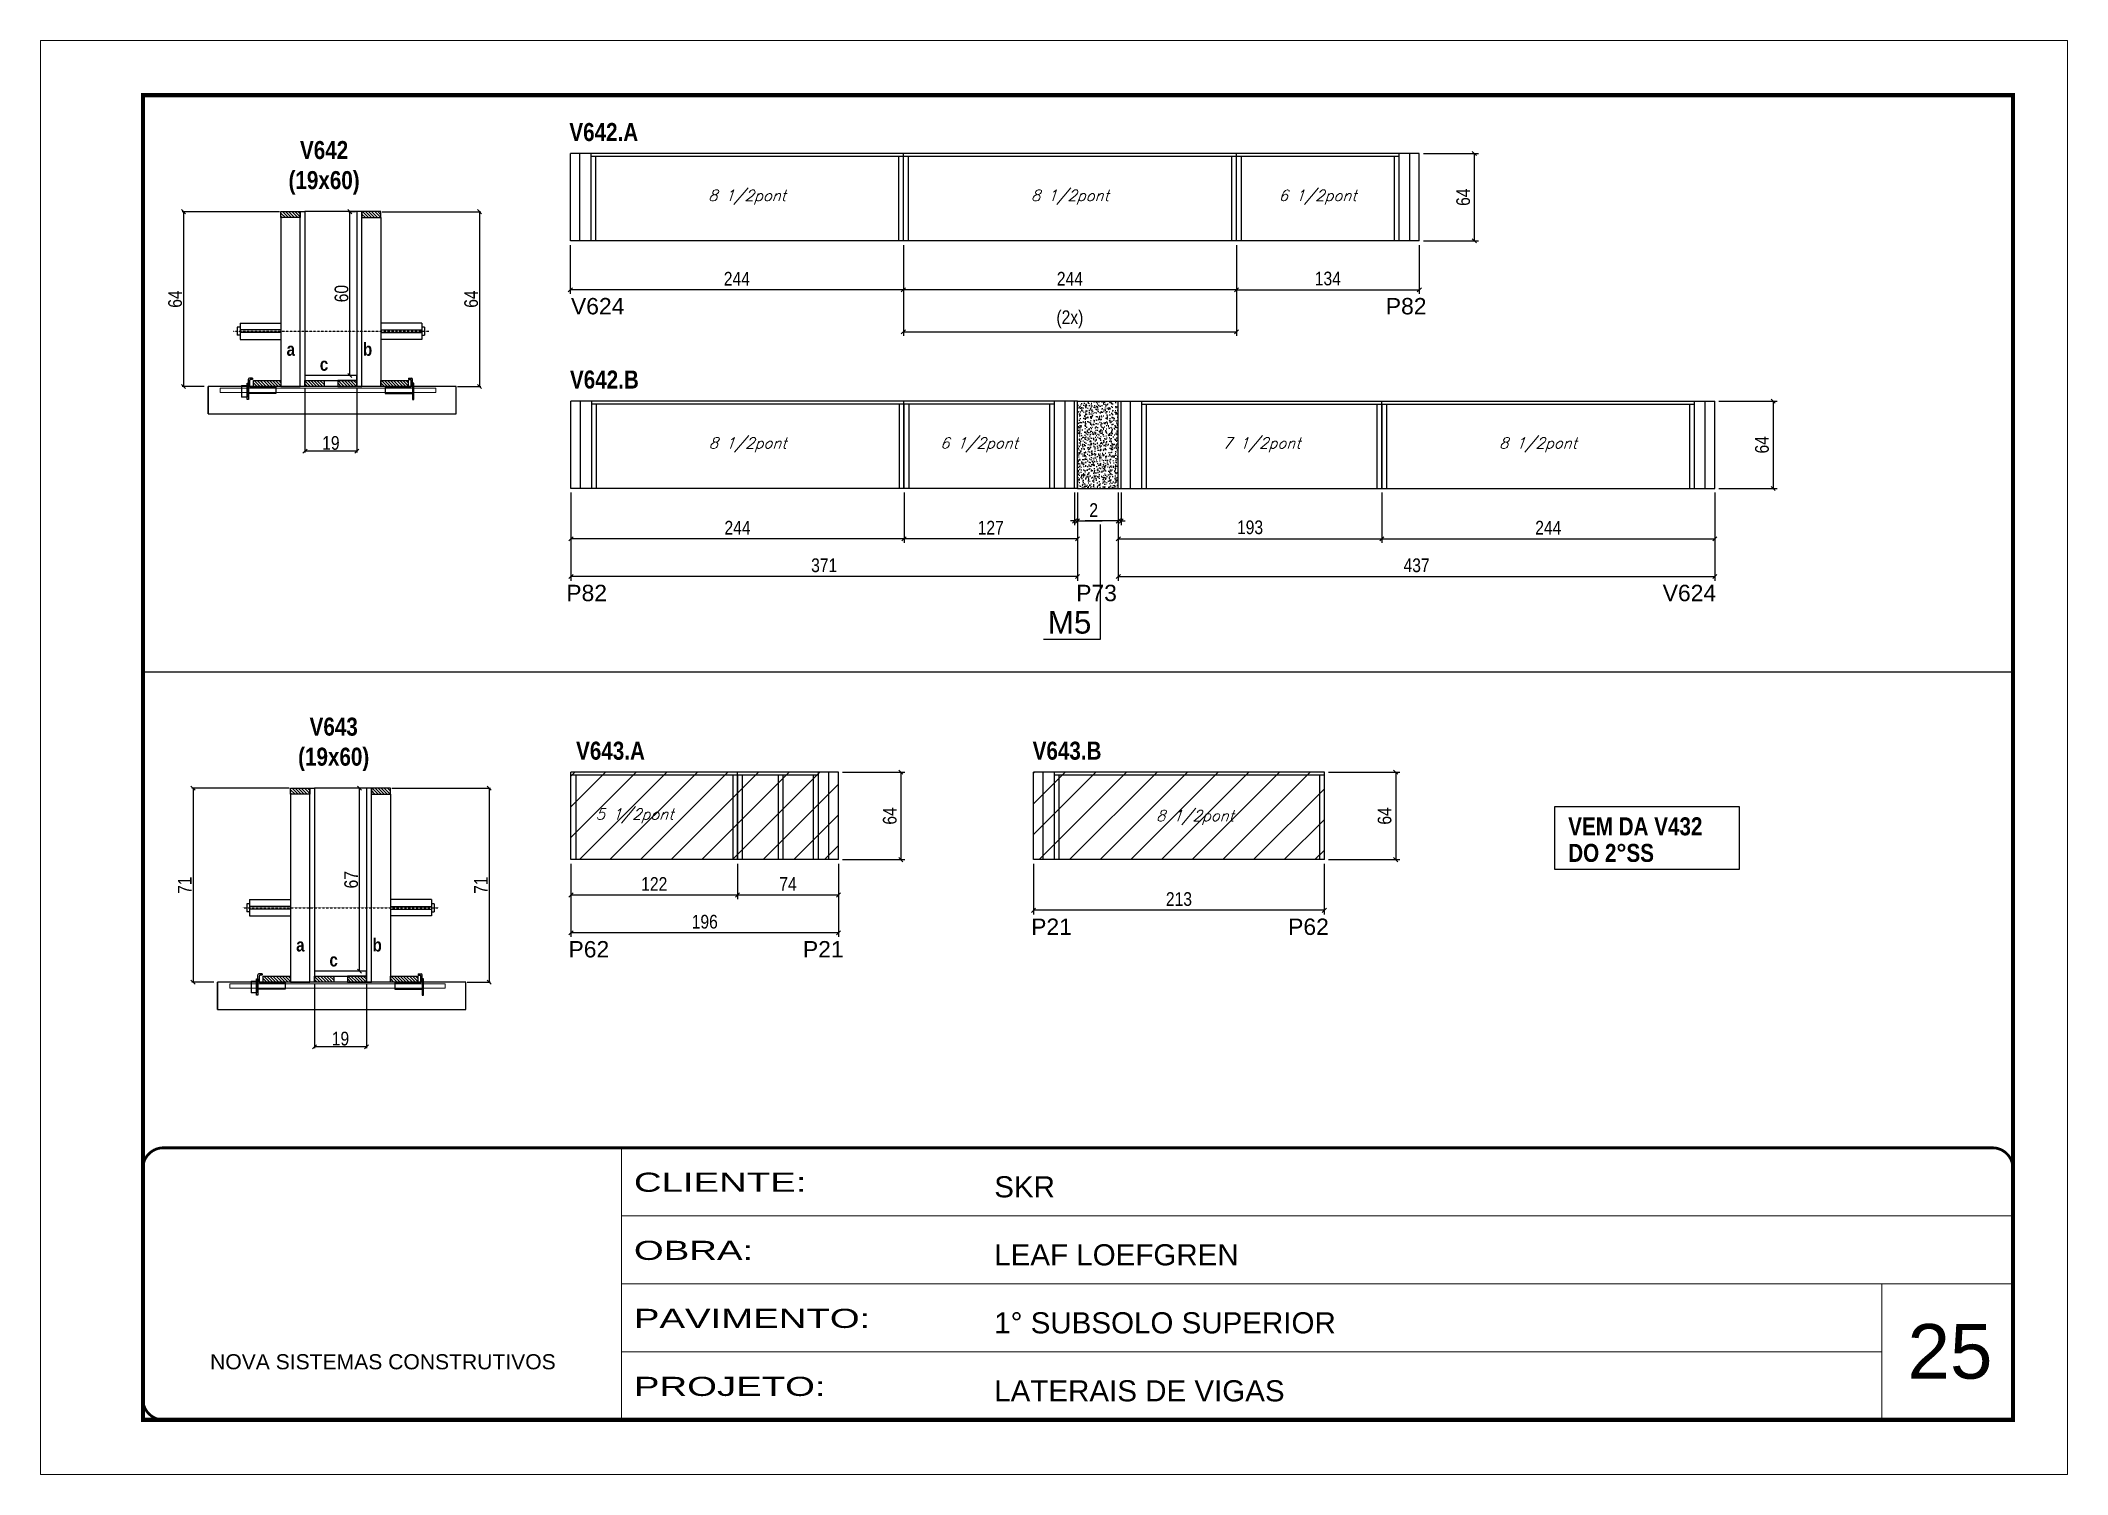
# Model space of a CAD drawing. Extents: x 3309 to 9590, y -2522 to 14608.
# Drawn here: x 3309 to 4794, y 6666 to 7716 of the extents above; entities that cross this region are included whole.
import ezdxf

# ---------------------------------------------------------------- set-up
doc = ezdxf.new("R2010")
doc.units = 0
for name, pattern in [('CONTINUO', [0]), ('DASHED', [0.75, 0.5, -0.25]), ('HIDDEN', [0.375, 0.25, -0.125])]:
    doc.linetypes.add(name, pattern=pattern)
for name, color, linetype in [('5', 5, 'Continuous'), ('barrote', 251, 'Continuous'), ('COTA', 241, 'Continuous'), ('detalhes', 4, 'Continuous'), ('NOMENCLATURA', 7, 'Continuous'), ('Painéis', 200, 'Continuous'), ('presilha', 1, 'Continuous'), ('SARR_2.2x10', 60, 'Continuous'), ('SARR_2.2x7', 40, 'Continuous'), ('SARR_3.5x7', 81, 'Continuous'), ('TENSOR', 3, 'Continuous'), ('texto', 7, 'Continuous')]:
    doc.layers.add(name, color=color, linetype=linetype)
for name, color, linetype, lineweight in [('CARIMBO', 255, 'Continuous', 9), ('CONCRETO', 251, 'Continuous', 25), ('Folhas', 255, 'Continuous', 9), ('Hachura', 251, 'Continuous', 9), ('SARRAFO DE PRESSAO', 251, 'DASHED', 9), ('SCO-___-LAJ', 2, 'Continuous', 0)]:
    doc.layers.add(name, color=color, linetype=linetype, lineweight=lineweight)
doc.styles.add('ARIAL', font='arial.ttf')
doc.styles.add('COTA TECNICA', font='techl___.ttf', dxfattribs={"height": 10})
doc.styles.add('COTA TECNICA 2X', font='techl___.ttf', dxfattribs={"height": 10})
doc.styles.add('Romans', font='romans.shx')
doc.styles.get("Standard").update_dxf_attribs({"font": 'arial.ttf'})
doc.styles.add('TECNICA', font='techb___.ttf', dxfattribs={"height": 10})
doc.styles.add('Tecnologia', font='')
doc.styles.get('Tecnologia').set_extended_font_data('Forgotten Futurist')
doc.dimstyles.new('PAINEL', dxfattribs={"dimtxt": 10, "dimasz": 3, "dimexe": 3, "dimexo": 3, "dimgap": 3, "dimtad": 1, "dimdec": 1, "dimzin": 12, "dimdsep": 46, "dimtxsty": 'COTA TECNICA', "dimblk1": 'OBLIQUE', "dimblk2": 'OBLIQUE', "dimsah": 1, "dimcen": 0.9, "dimclrd": 4, "dimclre": 4, "dimclrt": 240, "dimadec": 1, "dimazin": 3, "dimtfac": 1, "dimtdec": 1, "dimtmove": 0, "dimatfit": 3, "dimfxl": 1, "dimtolj": 1, "dimtzin": 12, "dimarcsym": 0})
doc.dimstyles.new('SECAO', dxfattribs={"dimscale": 0.333333, "dimtxt": 5, "dimasz": 9, "dimexe": 3, "dimexo": 3, "dimgap": 3, "dimtad": 1, "dimdec": 1, "dimlfac": 0.5, "dimzin": 12, "dimdsep": 46, "dimtxsty": 'COTA TECNICA 2X', "dimblk1": 'OBLIQUE', "dimblk2": 'OBLIQUE', "dimsah": 1, "dimcen": 0.9, "dimclrd": 4, "dimclre": 4, "dimclrt": 240, "dimadec": 1, "dimazin": 3, "dimtfac": 1, "dimtdec": 1, "dimtmove": 0, "dimatfit": 3, "dimfxl": 1, "dimtolj": 1, "dimtzin": 12, "dimarcsym": 0})
pattern_1 = [(135, (36738.6493, -116049.0389), (-1.122532015, -1.122532015), [])]
pattern_2 = [(135, (36745.6865, -116485.2461), (-1.122532015, -1.122532015), [])]

msp = doc.modelspace()

# ---------------------------------------------------------------- texts
at = {"layer": '5', "linetype": 'Continuous'}
for s, rotation, p in [('V624', 0.00004, (3697.97, 7515.91)), ('P82', 0.00004, (4294.97, 7515.91)), ('P82', 359.99996, (3694.56, 7305.88)), ('P73', 0.00004, (4068.13, 7305.88)), ('V624', 0.00004, (4497.83, 7305.88)), ('P21', 0.00004, (4035.14, 7061.47)), ('P62', 0.00004, (4223.41, 7061.47)), ('P62', 0.00004, (3696.17, 7044.99)), ('P21', 0.00004, (3867.92, 7044.99))]:
    msp.add_text(s, height=12, rotation=rotation, dxfattribs=at).set_placement(p)
at = {"layer": 'CARIMBO', "style": 'ARIAL'}
msp.add_text('25', height=40, dxfattribs=at).set_placement((4677.23, 6736.55))
at = {"layer": 'detalhes', "style": 'TECNICA'}
for s, p in [('a', (3489.64, 7485.57)), ('b', (3545.61, 7485.56)), ('c', (3514, 7474.6)), ('a', (3496.67, 7049.36)), ('b', (3552.65, 7049.35)), ('c', (3521.04, 7038.39))]:
    msp.add_text(s, height=9.6, dxfattribs=at).set_placement(p)
at = {"layer": 'NOMENCLATURA', "style": 'TECNICA'}
for s, p in [('V642.A', (3696.8, 7642.84)), ('V642.B', (3697.25, 7461.57)), ('V643.A', (3701.73, 7189.81)), ('V643.B', (4036.22, 7189.81)), ('VEM DA V432', (4428.61, 7134.42)), ('DO 2°SS', (4428.61, 7114.95))]:
    msp.add_text(s, height=13.2, dxfattribs=at).set_placement(p)
at = {"layer": 'NOMENCLATURA', "linetype": 'Continuous'}
msp.add_text('M5', height=16.5, dxfattribs=at).set_placement((4047.25, 7282.14))
at = {"layer": 'NOMENCLATURA', "char_height": 13.2, "attachment_point": 2, "style": 'TECNICA'}
for s, insert in [('V642\\P(19x60)', (3517.11, 7642.83)), ('V643\\P(19x60)', (3524.15, 7220.62))]:
    msp.add_mtext_dynamic_manual_height_columns(s, width=300.2766, gutter_width=1, heights=[0], dxfattribs=dict(at, insert=insert))
at = {"layer": 'texto', "color": 2, "char_height": 8, "attachment_point": 5, "style": 'Romans'}
for s, insert in [('{\\Q19;\\C256;8 1/2pont}', (3827.02, 7601.65)), ('{\\Q19;\\C256;8 1/2pont}', (4063.52, 7601.65)), ('{\\Q19;\\C256;6 1/2pont}', (4245.02, 7601.65)), ('{\\Q19;\\C256;8 1/2pont}', (3827.47, 7420.39)), ('{\\Q19;\\C256;6 1/2pont}', (3996.97, 7420.39)), ('{\\Q19;\\C256;7 1/2pont}', (4203.97, 7420.39)), ('{\\Q19;\\C256;8 1/2pont}', (4406.47, 7420.39)), ('{\\Q19;\\C256;5 1/2pont}', (3744.57, 7148.62)), ('{\\Q19;\\C256;8 1/2pont}', (4155.19, 7147.52))]:
    msp.add_mtext(s, dxfattribs=dict(at, insert=insert))

# ---------------------------------------------------------------- blocks, each defined once
blk = doc.blocks.new('9999999999')
at = {"color": 30, "linetype": 'CONTINUO'}
for p, q in [((98564.6, 34230.2), (98564.6, 34429.4)), ((98564.6, 34379.6), (99584, 34379.6)), ((98564.6, 34329.8), (99488, 34329.8)), ((99584, 34329.8), (99488, 34329.8)), ((99488, 34329.8), (99488, 34230.2)), ((98564.6, 34280), (99488, 34280))]:
    blk.add_line(p, q, dxfattribs=at)
at = {"color": 30, "linetype": 'CONTINUO', "const_width": 2}
blk.add_lwpolyline([(99584, 34230.2), (99584, 34414.4, 0.414214), (99569, 34429.4), (98229, 34429.4, 0.414214), (98214, 34414.4), (98214, 34245.2, 0.414214), (98229, 34230.2), (99584, 34230.2)], format="xyb", dxfattribs=at)
at = {"layer": 'Folhas'}
blk.add_lwpolyline([(98139, 34190.2), (99624, 34190.2), (99624, 35240.2), (98139, 35240.2)], close=True, dxfattribs=at)
at = {"layer": 'Folhas', "color": 30, "const_width": 3}
blk.add_lwpolyline([(98214, 34230.2), (99584, 34230.2), (99584, 35200.2), (98214, 35200.2)], close=True, dxfattribs=at)
at = {"color": 7, "linetype": 'Continuous', "ltscale": 5, "style": 'ARIAL'}
for s, height, p in [('SKR', 15.48, (98837.7, 34393.1)), ('LEAF LOEFGREN', 15.483, (98837.7, 34343.3)), ('1° SUBSOLO SUPERIOR', 15.483, (98837.7, 34293.5)), ('NOVA SISTEMAS CONSTRUTIVOS', 11.059, (98263.2, 34267.2)), ('LATERAIS DE VIGAS', 15.483, (98837.7, 34243.7))]:
    blk.add_text(s, height=height, dxfattribs=at).set_placement(p)
at = {"layer": 'Folhas', "color": 7, "style": 'Tecnologia', "width": 1.5}
for s, p in [('CLIENTE:', (98573.7, 34397.2)), ('OBRA:', (98573.7, 34347.3)), ('PAVIMENTO:', (98573.7, 34297.5)), ('PROJETO:', (98573.7, 34247.7))]:
    blk.add_text(s, height=14, dxfattribs=at).set_placement(p)
blk = doc.blocks.new('_Oblique')
at = {"color": 0, "linetype": 'ByBlock', "lineweight": -2}
blk.add_line((-0.5, -0.5), (0.5, 0.5), dxfattribs=at)
blk = doc.blocks.new('*D734')
at = {"layer": 'COTA', "color": 4, "lineweight": -2, "transparency": 16777216}
for p, q in [((3503.1, 7462.1), (3503.1, 7414.7)), ((3541.1, 7462.1), (3541.1, 7414.7)), ((3541.1, 7415.7), (3503.1, 7415.7))]:
    blk.add_line(p, q, dxfattribs=at)
at = {"layer": 'Defpoints', "color": 0, "transparency": 16777216}
for p in [(3503.1, 7463.1), (3541.1, 7463.1), (3503.1, 7415.7)]:
    blk.add_point(p, dxfattribs=at)
at = {"layer": 'COTA', "color": 4, "lineweight": -2, "transparency": 16777216, "xscale": 3, "yscale": 3, "zscale": 3, "rotation": 180}
blk.add_blockref('_Oblique', (3503.1, 7415.7), dxfattribs=at)
at = {"layer": 'COTA', "color": 4, "lineweight": -2, "transparency": 16777216, "xscale": 3, "yscale": 3, "zscale": 3}
blk.add_blockref('_Oblique', (3541.1, 7415.7), dxfattribs=at)
at = {"layer": 'COTA', "color": 240, "transparency": 16777216, "insert": (3522.1, 7421.7), "char_height": 10, "attachment_point": 5, "style": 'COTA TECNICA 2X'}
blk.add_mtext('\\A1;19', dxfattribs=at)
blk = doc.blocks.new('PRESILHA METÁLICA 1')
at = {"layer": 'presilha'}
for p, q in [((0, 13), (6, 13)), ((0, 13), (0, 0)), ((6, 0), (0, 0)), ((6, 15.5), (7.5, 15.5)), ((6, -2.5), (6, 15.5)), ((6, 13), (6, 0)), ((7.5, 10.6), (7.5, 19.9)), ((7.5, 15.5), (7.5, -2.5)), ((37.5, 4.1), (7.5, 4.1)), ((12, 21), (8.6, 21)), ((9, 11.6), (9, 18.9)), ((12, 19.5), (9.6, 19.5)), ((37.5, 11), (9.6, 11)), ((12, 21), (12, 19.5)), ((37.5, 11), (37.5, 4.1)), ((7.5, -2.5), (6, -2.5))]:
    blk.add_line(p, q, dxfattribs=at)
for centre, radius, start, end in [((8.6, 19.9), 1.14, 90, 180), ((9.6, 18.9), 0.57, 90, 180), ((9.6, 11.6), 0.57, 180, 270)]:
    blk.add_arc(centre, radius, start, end, dxfattribs=at)
blk = doc.blocks.new('PRESILHA METÁLICA 2')
at = {"layer": 'presilha'}
for p, q in [((-5.2, 23.5), (-5.2, 22)), ((-5.2, 23.5), (-1.9, 23.5)), ((-0.8, 14.6), (-0.8, 22.4)), ((-30.8, 13.5), (-30.8, 6.6)), ((-30.8, 13.5), (-2.8, 13.5)), ((-30.8, 6.6), (-0.8, 6.6)), ((-5.2, 22), (-2.8, 22)), ((-2.2, 14.1), (-2.2, 21.4)), ((0.8, 18), (-0.8, 18)), ((-0.8, 18), (-0.8, 0)), ((-0.8, 0), (0.8, 0)), ((0.8, 0), (0.8, 18))]:
    blk.add_line(p, q, dxfattribs=at)
for centre, radius, start, end in [((-1.9, 22.4), 1.14, 0, 90), ((-2.8, 21.4), 0.57, 0, 90), ((-2.8, 14.1), 0.57, 270, 0)]:
    blk.add_arc(centre, radius, start, end, dxfattribs=at)
blk = doc.blocks.new('*D735')
at = {"layer": 'COTA', "color": 4, "lineweight": -2, "transparency": 16777216}
for p, q in [((3484.5, 7591.1), (3413.1, 7591.1)), ((3414.1, 7591.1), (3414.1, 7463.1)), ((3429.3, 7463.1), (3413.1, 7463.1))]:
    blk.add_line(p, q, dxfattribs=at)
at = {"layer": 'Defpoints', "color": 0, "transparency": 16777216}
for p in [(3485.5, 7591.1), (3414.1, 7463.1), (3430.3, 7463.1)]:
    blk.add_point(p, dxfattribs=at)
at = {"layer": 'COTA', "color": 4, "lineweight": -2, "transparency": 16777216, "xscale": 3, "yscale": 3, "zscale": 3}
for p, rotation in [((3414.1, 7591.1), 90), ((3414.1, 7463.1), 270)]:
    blk.add_blockref('_Oblique', p, dxfattribs=dict(at, rotation=rotation))
at = {"layer": 'COTA', "color": 240, "transparency": 16777216, "insert": (3408, 7527.1), "char_height": 10, "attachment_point": 5, "rotation": 90, "style": 'COTA TECNICA 2X'}
blk.add_mtext('\\A1;64', dxfattribs=at)
blk = doc.blocks.new('*D736')
at = {"layer": 'COTA', "color": 4, "lineweight": -2, "transparency": 16777216}
for p, q in [((3559.7, 7591.1), (3632, 7591.1)), ((3631, 7591.1), (3631, 7463.1)), ((3614.9, 7463.1), (3632, 7463.1))]:
    blk.add_line(p, q, dxfattribs=at)
at = {"layer": 'Defpoints', "color": 0, "transparency": 16777216}
for p in [(3558.7, 7591.1), (3613.9, 7463.1), (3631, 7463.1)]:
    blk.add_point(p, dxfattribs=at)
at = {"layer": 'COTA', "color": 4, "lineweight": -2, "transparency": 16777216, "xscale": 3, "yscale": 3, "zscale": 3}
for p, rotation in [((3631, 7591.1), 90), ((3631, 7463.1), 270)]:
    blk.add_blockref('_Oblique', p, dxfattribs=dict(at, rotation=rotation))
at = {"layer": 'COTA', "color": 240, "transparency": 16777216, "insert": (3624.9, 7527.1), "char_height": 10, "attachment_point": 5, "rotation": 90, "style": 'COTA TECNICA 2X'}
blk.add_mtext('\\A1;64', dxfattribs=at)
blk = doc.blocks.new('*D737')
at = {"layer": 'COTA', "color": 4, "lineweight": -2, "transparency": 16777216}
for p, q in [((3540.1, 7591.1), (3535, 7591.1)), ((3536, 7471.1), (3536, 7591.1)), ((3540.1, 7471.1), (3535, 7471.1))]:
    blk.add_line(p, q, dxfattribs=at)
at = {"layer": 'Defpoints', "color": 0, "transparency": 16777216}
for p in [(3536, 7591.1), (3541.1, 7591.1), (3541.1, 7471.1)]:
    blk.add_point(p, dxfattribs=at)
at = {"layer": 'COTA', "color": 4, "lineweight": -2, "transparency": 16777216, "xscale": 3, "yscale": 3, "zscale": 3}
for p, rotation in [((3536, 7591.1), 90), ((3536, 7471.1), 270)]:
    blk.add_blockref('_Oblique', p, dxfattribs=dict(at, rotation=rotation))
at = {"layer": 'COTA', "color": 240, "transparency": 16777216, "insert": (3529.9, 7531.1), "char_height": 10, "attachment_point": 5, "rotation": 90, "style": 'COTA TECNICA 2X'}
blk.add_mtext('\\A1;60', dxfattribs=at)
blk = doc.blocks.new('*D738')
at = {"layer": 'COTA', "color": 4, "linetype": 'ByBlock', "lineweight": -2, "transparency": 16777216}
for p, q in [((3941.5, 7566.7), (3941.5, 7530.9)), ((4185.5, 7566.7), (4185.5, 7530.9)), ((4185.5, 7533.9), (3941.5, 7533.9))]:
    blk.add_line(p, q, dxfattribs=at)
at = {"layer": 'Defpoints', "color": 0, "linetype": 'ByBlock', "transparency": 16777216}
for p in [(3941.5, 7569.7), (4185.5, 7569.7), (3941.5, 7533.9)]:
    blk.add_point(p, dxfattribs=at)
at = {"layer": 'COTA', "color": 4, "linetype": 'ByBlock', "lineweight": -2, "transparency": 16777216, "xscale": 3, "yscale": 3, "zscale": 3, "rotation": 180}
blk.add_blockref('_Oblique', (3941.5, 7533.9), dxfattribs=at)
at = {"layer": 'COTA', "color": 4, "linetype": 'ByBlock', "lineweight": -2, "transparency": 16777216, "xscale": 3, "yscale": 3, "zscale": 3}
blk.add_blockref('_Oblique', (4185.5, 7533.9), dxfattribs=at)
at = {"layer": 'COTA', "color": 240, "linetype": 'ByBlock', "transparency": 16777216, "insert": (4063.5, 7542), "char_height": 10, "attachment_point": 5, "style": 'COTA TECNICA'}
blk.add_mtext('\\A1;244', dxfattribs=at)
blk = doc.blocks.new('*D739')
at = {"layer": 'COTA', "color": 4, "linetype": 'ByBlock', "lineweight": -2, "transparency": 16777216}
for p, q in [((3697.5, 7566.7), (3697.5, 7530.9)), ((3941.5, 7566.7), (3941.5, 7530.9)), ((3941.5, 7533.9), (3697.5, 7533.9))]:
    blk.add_line(p, q, dxfattribs=at)
at = {"layer": 'Defpoints', "color": 0, "linetype": 'ByBlock', "transparency": 16777216}
for p in [(3697.5, 7569.7), (3941.5, 7569.7), (3697.5, 7533.9)]:
    blk.add_point(p, dxfattribs=at)
at = {"layer": 'COTA', "color": 4, "linetype": 'ByBlock', "lineweight": -2, "transparency": 16777216, "xscale": 3, "yscale": 3, "zscale": 3, "rotation": 180}
blk.add_blockref('_Oblique', (3697.5, 7533.9), dxfattribs=at)
at = {"layer": 'COTA', "color": 4, "linetype": 'ByBlock', "lineweight": -2, "transparency": 16777216, "xscale": 3, "yscale": 3, "zscale": 3}
blk.add_blockref('_Oblique', (3941.5, 7533.9), dxfattribs=at)
at = {"layer": 'COTA', "color": 240, "linetype": 'ByBlock', "transparency": 16777216, "insert": (3819.5, 7542), "char_height": 10, "attachment_point": 5, "style": 'COTA TECNICA'}
blk.add_mtext('\\A1;244', dxfattribs=at)
blk = doc.blocks.new('*D740')
at = {"layer": 'COTA', "color": 4, "lineweight": -2, "transparency": 16777216}
for p, q in [((4185.5, 7566.7), (4185.5, 7530.9)), ((4319.5, 7566.7), (4319.5, 7530.9)), ((4185.5, 7533.9), (4319.5, 7533.9))]:
    blk.add_line(p, q, dxfattribs=at)
at = {"layer": 'Defpoints', "color": 0, "transparency": 16777216}
for p in [(4185.5, 7569.7), (4319.5, 7569.7), (4319.5, 7533.9)]:
    blk.add_point(p, dxfattribs=at)
at = {"layer": 'COTA', "color": 4, "lineweight": -2, "transparency": 16777216, "xscale": 3, "yscale": 3, "zscale": 3, "rotation": 180}
blk.add_blockref('_Oblique', (4185.5, 7533.9), dxfattribs=at)
at = {"layer": 'COTA', "color": 4, "lineweight": -2, "transparency": 16777216, "xscale": 3, "yscale": 3, "zscale": 3}
blk.add_blockref('_Oblique', (4319.5, 7533.9), dxfattribs=at)
at = {"layer": 'COTA', "color": 240, "transparency": 16777216, "insert": (4252.5, 7542.1), "char_height": 10, "attachment_point": 5, "style": 'COTA TECNICA'}
blk.add_mtext('\\A1;134', dxfattribs=at)
blk = doc.blocks.new('*D741')
at = {"layer": 'COTA', "color": 4, "lineweight": -2, "transparency": 16777216}
for p, q in [((4322.5, 7633.7), (4362.8, 7633.7)), ((4359.8, 7633.7), (4359.8, 7569.7)), ((4322.5, 7569.7), (4362.8, 7569.7))]:
    blk.add_line(p, q, dxfattribs=at)
at = {"layer": 'Defpoints', "color": 0, "transparency": 16777216}
for p in [(4319.5, 7633.7), (4319.5, 7569.7), (4359.8, 7569.7)]:
    blk.add_point(p, dxfattribs=at)
at = {"layer": 'COTA', "color": 4, "lineweight": -2, "transparency": 16777216, "xscale": 3, "yscale": 3, "zscale": 3}
for p, rotation in [((4359.8, 7633.7), 90), ((4359.8, 7569.7), 270)]:
    blk.add_blockref('_Oblique', p, dxfattribs=dict(at, rotation=rotation))
at = {"layer": 'COTA', "color": 240, "transparency": 16777216, "insert": (4351.7, 7601.7), "char_height": 10, "attachment_point": 5, "rotation": 90, "style": 'COTA TECNICA'}
blk.add_mtext('\\A1;64', dxfattribs=at)
blk = doc.blocks.new('*D742')
at = {"layer": 'COTA', "color": 4, "lineweight": -2, "transparency": 16777216}
for p, q in [((3941.5, 7566.7), (3941.5, 7500.1)), ((4185.5, 7566.7), (4185.5, 7500.1)), ((3941.5, 7503.1), (4185.5, 7503.1))]:
    blk.add_line(p, q, dxfattribs=at)
at = {"layer": 'Defpoints', "color": 0, "transparency": 16777216}
for p in [(3941.5, 7569.7), (4185.5, 7569.7), (4185.5, 7503.1)]:
    blk.add_point(p, dxfattribs=at)
at = {"layer": 'COTA', "color": 4, "lineweight": -2, "transparency": 16777216, "xscale": 3, "yscale": 3, "zscale": 3, "rotation": 180}
blk.add_blockref('_Oblique', (3941.5, 7503.1), dxfattribs=at)
at = {"layer": 'COTA', "color": 4, "lineweight": -2, "transparency": 16777216, "xscale": 3, "yscale": 3, "zscale": 3}
blk.add_blockref('_Oblique', (4185.5, 7503.1), dxfattribs=at)
at = {"layer": 'COTA', "color": 240, "transparency": 16777216, "insert": (4063.5, 7512.3), "char_height": 10, "attachment_point": 5, "style": 'COTA TECNICA'}
blk.add_mtext('\\A1;(2x)', dxfattribs=at)
blk = doc.blocks.new('*D743')
at = {"layer": 'COTA', "color": 4, "linetype": 'ByBlock', "lineweight": -2, "transparency": 16777216}
for p, q in [((3942, 7385.4), (3942, 7348.6)), ((4069, 7385.4), (4069, 7348.6)), ((4069, 7351.6), (3942, 7351.6))]:
    blk.add_line(p, q, dxfattribs=at)
at = {"layer": 'Defpoints', "color": 0, "linetype": 'ByBlock', "transparency": 16777216}
for p in [(3942, 7388.4), (4069, 7388.4), (3942, 7351.6)]:
    blk.add_point(p, dxfattribs=at)
at = {"layer": 'COTA', "color": 4, "linetype": 'ByBlock', "lineweight": -2, "transparency": 16777216, "xscale": 3, "yscale": 3, "zscale": 3, "rotation": 180}
blk.add_blockref('_Oblique', (3942, 7351.6), dxfattribs=at)
at = {"layer": 'COTA', "color": 4, "linetype": 'ByBlock', "lineweight": -2, "transparency": 16777216, "xscale": 3, "yscale": 3, "zscale": 3}
blk.add_blockref('_Oblique', (4069, 7351.6), dxfattribs=at)
at = {"layer": 'COTA', "color": 240, "linetype": 'ByBlock', "transparency": 16777216, "insert": (4005.5, 7359.7), "char_height": 10, "attachment_point": 5, "style": 'COTA TECNICA'}
blk.add_mtext('\\A1;127', dxfattribs=at)
blk = doc.blocks.new('*D744')
at = {"layer": 'COTA', "color": 4, "linetype": 'ByBlock', "lineweight": -2, "transparency": 16777216}
for p, q in [((3698, 7385.4), (3698, 7348.6)), ((3942, 7385.4), (3942, 7348.6)), ((3942, 7351.6), (3698, 7351.6))]:
    blk.add_line(p, q, dxfattribs=at)
at = {"layer": 'Defpoints', "color": 0, "linetype": 'ByBlock', "transparency": 16777216}
for p in [(3698, 7388.4), (3942, 7388.4), (3698, 7351.6)]:
    blk.add_point(p, dxfattribs=at)
at = {"layer": 'COTA', "color": 4, "linetype": 'ByBlock', "lineweight": -2, "transparency": 16777216, "xscale": 3, "yscale": 3, "zscale": 3, "rotation": 180}
blk.add_blockref('_Oblique', (3698, 7351.6), dxfattribs=at)
at = {"layer": 'COTA', "color": 4, "linetype": 'ByBlock', "lineweight": -2, "transparency": 16777216, "xscale": 3, "yscale": 3, "zscale": 3}
blk.add_blockref('_Oblique', (3942, 7351.6), dxfattribs=at)
at = {"layer": 'COTA', "color": 240, "linetype": 'ByBlock', "transparency": 16777216, "insert": (3820, 7359.7), "char_height": 10, "attachment_point": 5, "style": 'COTA TECNICA'}
blk.add_mtext('\\A1;244', dxfattribs=at)
blk = doc.blocks.new('*D745')
at = {"layer": 'COTA', "color": 4, "linetype": 'ByBlock', "lineweight": -2, "transparency": 16777216}
for p, q in [((3698, 7385.4), (3698, 7320.9)), ((4069, 7385.4), (4069, 7320.9)), ((4069, 7323.9), (3698, 7323.9))]:
    blk.add_line(p, q, dxfattribs=at)
at = {"layer": 'Defpoints', "color": 0, "linetype": 'ByBlock', "transparency": 16777216}
for p in [(3698, 7388.4), (4069, 7388.4), (3698, 7323.9)]:
    blk.add_point(p, dxfattribs=at)
at = {"layer": 'COTA', "color": 4, "linetype": 'ByBlock', "lineweight": -2, "transparency": 16777216, "xscale": 3, "yscale": 3, "zscale": 3, "rotation": 180}
blk.add_blockref('_Oblique', (3698, 7323.9), dxfattribs=at)
at = {"layer": 'COTA', "color": 4, "linetype": 'ByBlock', "lineweight": -2, "transparency": 16777216, "xscale": 3, "yscale": 3, "zscale": 3}
blk.add_blockref('_Oblique', (4069, 7323.9), dxfattribs=at)
at = {"layer": 'COTA', "color": 240, "linetype": 'ByBlock', "transparency": 16777216, "insert": (3883.5, 7332.1), "char_height": 10, "attachment_point": 5, "style": 'COTA TECNICA'}
blk.add_mtext('\\A1;371', dxfattribs=at)
blk = doc.blocks.new('*D746')
at = {"layer": 'COTA', "color": 4, "linetype": 'ByBlock', "lineweight": -2, "transparency": 16777216}
for p, q in [((4099, 7385.4), (4099, 7348.6)), ((4292, 7385.4), (4292, 7348.6)), ((4099, 7351.6), (4292, 7351.6))]:
    blk.add_line(p, q, dxfattribs=at)
at = {"layer": 'Defpoints', "color": 0, "linetype": 'ByBlock', "transparency": 16777216}
for p in [(4099, 7388.4), (4292, 7388.4), (4292, 7351.6)]:
    blk.add_point(p, dxfattribs=at)
at = {"layer": 'COTA', "color": 4, "linetype": 'ByBlock', "lineweight": -2, "transparency": 16777216, "xscale": 3, "yscale": 3, "zscale": 3, "rotation": 180}
blk.add_blockref('_Oblique', (4099, 7351.6), dxfattribs=at)
at = {"layer": 'COTA', "color": 4, "linetype": 'ByBlock', "lineweight": -2, "transparency": 16777216, "xscale": 3, "yscale": 3, "zscale": 3}
blk.add_blockref('_Oblique', (4292, 7351.6), dxfattribs=at)
at = {"layer": 'COTA', "color": 240, "linetype": 'ByBlock', "transparency": 16777216, "insert": (4195.5, 7359.9), "char_height": 10, "attachment_point": 5, "style": 'COTA TECNICA'}
blk.add_mtext('\\A1;193', dxfattribs=at)
blk = doc.blocks.new('*D747')
at = {"layer": 'COTA', "color": 4, "linetype": 'ByBlock', "lineweight": -2, "transparency": 16777216}
for p, q in [((4292, 7385.4), (4292, 7348.6)), ((4536, 7385.4), (4536, 7348.6)), ((4292, 7351.6), (4536, 7351.6))]:
    blk.add_line(p, q, dxfattribs=at)
at = {"layer": 'Defpoints', "color": 0, "linetype": 'ByBlock', "transparency": 16777216}
for p in [(4292, 7388.4), (4536, 7388.4), (4536, 7351.6)]:
    blk.add_point(p, dxfattribs=at)
at = {"layer": 'COTA', "color": 4, "linetype": 'ByBlock', "lineweight": -2, "transparency": 16777216, "xscale": 3, "yscale": 3, "zscale": 3, "rotation": 180}
blk.add_blockref('_Oblique', (4292, 7351.6), dxfattribs=at)
at = {"layer": 'COTA', "color": 4, "linetype": 'ByBlock', "lineweight": -2, "transparency": 16777216, "xscale": 3, "yscale": 3, "zscale": 3}
blk.add_blockref('_Oblique', (4536, 7351.6), dxfattribs=at)
at = {"layer": 'COTA', "color": 240, "linetype": 'ByBlock', "transparency": 16777216, "insert": (4414, 7359.7), "char_height": 10, "attachment_point": 5, "style": 'COTA TECNICA'}
blk.add_mtext('\\A1;244', dxfattribs=at)
blk = doc.blocks.new('*D748')
at = {"layer": 'COTA', "color": 4, "linetype": 'ByBlock', "lineweight": -2, "transparency": 16777216}
for p, q in [((4099, 7385.4), (4099, 7320.9)), ((4536, 7385.4), (4536, 7320.9)), ((4099, 7323.9), (4536, 7323.9))]:
    blk.add_line(p, q, dxfattribs=at)
at = {"layer": 'Defpoints', "color": 0, "linetype": 'ByBlock', "transparency": 16777216}
for p in [(4099, 7388.4), (4536, 7388.4), (4536, 7323.9)]:
    blk.add_point(p, dxfattribs=at)
at = {"layer": 'COTA', "color": 4, "linetype": 'ByBlock', "lineweight": -2, "transparency": 16777216, "xscale": 3, "yscale": 3, "zscale": 3, "rotation": 180}
blk.add_blockref('_Oblique', (4099, 7323.9), dxfattribs=at)
at = {"layer": 'COTA', "color": 4, "linetype": 'ByBlock', "lineweight": -2, "transparency": 16777216, "xscale": 3, "yscale": 3, "zscale": 3}
blk.add_blockref('_Oblique', (4536, 7323.9), dxfattribs=at)
at = {"layer": 'COTA', "color": 240, "linetype": 'ByBlock', "transparency": 16777216, "insert": (4317.5, 7332.1), "char_height": 10, "attachment_point": 5, "style": 'COTA TECNICA'}
blk.add_mtext('\\A1;437', dxfattribs=at)
blk = doc.blocks.new('*D749')
at = {"layer": 'COTA', "color": 4, "lineweight": -2, "transparency": 16777216}
for p, q in [((4539, 7452.4), (4581.7, 7452.4)), ((4578.7, 7452.4), (4578.7, 7388.4)), ((4539, 7388.4), (4581.7, 7388.4))]:
    blk.add_line(p, q, dxfattribs=at)
at = {"layer": 'Defpoints', "color": 0, "transparency": 16777216}
for p in [(4536, 7452.4), (4536, 7388.4), (4578.7, 7388.4)]:
    blk.add_point(p, dxfattribs=at)
at = {"layer": 'COTA', "color": 4, "lineweight": -2, "transparency": 16777216, "xscale": 3, "yscale": 3, "zscale": 3}
for p, rotation in [((4578.7, 7452.4), 90), ((4578.7, 7388.4), 270)]:
    blk.add_blockref('_Oblique', p, dxfattribs=dict(at, rotation=rotation))
at = {"layer": 'COTA', "color": 240, "transparency": 16777216, "insert": (4570.6, 7420.4), "char_height": 10, "attachment_point": 5, "rotation": 90, "style": 'COTA TECNICA'}
blk.add_mtext('\\A1;64', dxfattribs=at)
blk = doc.blocks.new('*D750')
at = {"layer": 'COTA', "color": 4, "lineweight": -2, "transparency": 16777216}
for p, q in [((4067, 7385.4), (4067, 7361.6)), ((4069, 7385.4), (4069, 7361.6)), ((4067, 7364.6), (4064, 7364.6)), ((4067, 7364.6), (4069, 7364.6)), ((4069, 7364.6), (4087.1, 7364.6))]:
    blk.add_line(p, q, dxfattribs=at)
at = {"layer": 'Defpoints', "color": 0, "transparency": 16777216}
for p in [(4067, 7388.4), (4069, 7388.4), (4069, 7364.6)]:
    blk.add_point(p, dxfattribs=at)
at = {"layer": 'COTA', "color": 4, "lineweight": -2, "transparency": 16777216, "xscale": 3, "yscale": 3, "zscale": 3}
blk.add_blockref('_Oblique', (4067, 7364.6), dxfattribs=at)
at = {"layer": 'COTA', "color": 4, "lineweight": -2, "transparency": 16777216, "xscale": 3, "yscale": 3, "zscale": 3, "rotation": 180}
blk.add_blockref('_Oblique', (4069, 7364.6), dxfattribs=at)
at = {"layer": 'COTA', "color": 240, "transparency": 16777216, "insert": (4081, 7372.6), "char_height": 10, "attachment_point": 5, "style": 'COTA TECNICA'}
blk.add_mtext('\\A1;2', dxfattribs=at)
blk = doc.blocks.new('*D751')
at = {"layer": 'COTA', "color": 4, "lineweight": -2, "transparency": 16777216}
for p, q in [((4099, 7385.4), (4099, 7361.6)), ((4101, 7385.4), (4101, 7361.6)), ((4099, 7364.6), (4074.8, 7364.6)), ((4101, 7364.6), (4099, 7364.6)), ((4101, 7364.6), (4104, 7364.6))]:
    blk.add_line(p, q, dxfattribs=at)
at = {"layer": 'Defpoints', "color": 0, "transparency": 16777216}
for p in [(4099, 7388.4), (4101, 7388.4), (4099, 7364.6)]:
    blk.add_point(p, dxfattribs=at)
at = {"layer": 'COTA', "color": 4, "lineweight": -2, "transparency": 16777216, "xscale": 3, "yscale": 3, "zscale": 3}
blk.add_blockref('_Oblique', (4099, 7364.6), dxfattribs=at)
at = {"layer": 'COTA', "color": 4, "lineweight": -2, "transparency": 16777216, "xscale": 3, "yscale": 3, "zscale": 3, "rotation": 180}
blk.add_blockref('_Oblique', (4101, 7364.6), dxfattribs=at)
at = {"layer": 'COTA', "color": 240, "transparency": 16777216, "insert": (4080.9, 7372.6), "char_height": 10, "attachment_point": 5, "style": 'COTA TECNICA'}
blk.add_mtext('\\A1;2', dxfattribs=at)
blk = doc.blocks.new('*D752')
at = {"layer": 'COTA', "color": 4, "lineweight": -2, "transparency": 16777216}
for p, q in [((3510.1, 7025.9), (3510.1, 6978.5)), ((3548.1, 7025.9), (3548.1, 6978.5)), ((3548.1, 6979.5), (3510.1, 6979.5))]:
    blk.add_line(p, q, dxfattribs=at)
at = {"layer": 'Defpoints', "color": 0, "transparency": 16777216}
for p in [(3510.1, 7026.9), (3548.1, 7026.9), (3510.1, 6979.5)]:
    blk.add_point(p, dxfattribs=at)
at = {"layer": 'COTA', "color": 4, "lineweight": -2, "transparency": 16777216, "xscale": 3, "yscale": 3, "zscale": 3, "rotation": 180}
blk.add_blockref('_Oblique', (3510.1, 6979.5), dxfattribs=at)
at = {"layer": 'COTA', "color": 4, "lineweight": -2, "transparency": 16777216, "xscale": 3, "yscale": 3, "zscale": 3}
blk.add_blockref('_Oblique', (3548.1, 6979.5), dxfattribs=at)
at = {"layer": 'COTA', "color": 240, "transparency": 16777216, "insert": (3529.1, 6985.5), "char_height": 10, "attachment_point": 5, "style": 'COTA TECNICA 2X'}
blk.add_mtext('\\A1;19', dxfattribs=at)
blk = doc.blocks.new('*D753')
at = {"layer": 'COTA', "color": 4, "lineweight": -2, "transparency": 16777216}
for p, q in [((3491.5, 7168.9), (3420.1, 7168.9)), ((3421.1, 7168.9), (3421.1, 7026.9)), ((3436.3, 7026.9), (3420.1, 7026.9))]:
    blk.add_line(p, q, dxfattribs=at)
at = {"layer": 'Defpoints', "color": 0, "transparency": 16777216}
for p in [(3492.5, 7168.9), (3421.1, 7026.9), (3437.3, 7026.9)]:
    blk.add_point(p, dxfattribs=at)
at = {"layer": 'COTA', "color": 4, "lineweight": -2, "transparency": 16777216, "xscale": 3, "yscale": 3, "zscale": 3}
for p, rotation in [((3421.1, 7168.9), 90), ((3421.1, 7026.9), 270)]:
    blk.add_blockref('_Oblique', p, dxfattribs=dict(at, rotation=rotation))
at = {"layer": 'COTA', "color": 240, "transparency": 16777216, "insert": (3415, 7097.9), "char_height": 10, "attachment_point": 5, "rotation": 90, "style": 'COTA TECNICA 2X'}
blk.add_mtext('\\A1;71', dxfattribs=at)
blk = doc.blocks.new('*D754')
at = {"layer": 'COTA', "color": 4, "lineweight": -2, "transparency": 16777216}
for p, q in [((3566.7, 7168.9), (3639.1, 7168.9)), ((3638.1, 7168.9), (3638.1, 7026.9)), ((3622, 7026.9), (3639.1, 7026.9))]:
    blk.add_line(p, q, dxfattribs=at)
at = {"layer": 'Defpoints', "color": 0, "transparency": 16777216}
for p in [(3565.7, 7168.9), (3621, 7026.9), (3638.1, 7026.9)]:
    blk.add_point(p, dxfattribs=at)
at = {"layer": 'COTA', "color": 4, "lineweight": -2, "transparency": 16777216, "xscale": 3, "yscale": 3, "zscale": 3}
for p, rotation in [((3638.1, 7168.9), 90), ((3638.1, 7026.9), 270)]:
    blk.add_blockref('_Oblique', p, dxfattribs=dict(at, rotation=rotation))
at = {"layer": 'COTA', "color": 240, "transparency": 16777216, "insert": (3632, 7097.9), "char_height": 10, "attachment_point": 5, "rotation": 90, "style": 'COTA TECNICA 2X'}
blk.add_mtext('\\A1;71', dxfattribs=at)
blk = doc.blocks.new('*D755')
at = {"layer": 'COTA', "color": 4, "lineweight": -2, "transparency": 16777216}
for p, q in [((3547.1, 7168.9), (3542.1, 7168.9)), ((3543.1, 7034.9), (3543.1, 7168.9)), ((3547.1, 7034.9), (3542.1, 7034.9))]:
    blk.add_line(p, q, dxfattribs=at)
at = {"layer": 'Defpoints', "color": 0, "transparency": 16777216}
for p in [(3543.1, 7168.9), (3548.1, 7168.9), (3548.1, 7034.9)]:
    blk.add_point(p, dxfattribs=at)
at = {"layer": 'COTA', "color": 4, "lineweight": -2, "transparency": 16777216, "xscale": 3, "yscale": 3, "zscale": 3}
for p, rotation in [((3543.1, 7168.9), 90), ((3543.1, 7034.9), 270)]:
    blk.add_blockref('_Oblique', p, dxfattribs=dict(at, rotation=rotation))
at = {"layer": 'COTA', "color": 240, "transparency": 16777216, "insert": (3537, 7101.9), "char_height": 10, "attachment_point": 5, "rotation": 90, "style": 'COTA TECNICA 2X'}
blk.add_mtext('\\A1;67', dxfattribs=at)
blk = doc.blocks.new('*D756')
at = {"layer": 'COTA', "color": 4, "linetype": 'ByBlock', "lineweight": -2, "transparency": 16777216}
for p, q in [((3820, 7113.6), (3820, 7087.7)), ((3894, 7113.6), (3894, 7087.7)), ((3894, 7090.7), (3820, 7090.7))]:
    blk.add_line(p, q, dxfattribs=at)
at = {"layer": 'Defpoints', "color": 0, "linetype": 'ByBlock', "transparency": 16777216}
for p in [(3820, 7116.6), (3894, 7116.6), (3820, 7090.7)]:
    blk.add_point(p, dxfattribs=at)
at = {"layer": 'COTA', "color": 4, "linetype": 'ByBlock', "lineweight": -2, "transparency": 16777216, "xscale": 3, "yscale": 3, "zscale": 3, "rotation": 180}
blk.add_blockref('_Oblique', (3820, 7090.7), dxfattribs=at)
at = {"layer": 'COTA', "color": 4, "linetype": 'ByBlock', "lineweight": -2, "transparency": 16777216, "xscale": 3, "yscale": 3, "zscale": 3}
blk.add_blockref('_Oblique', (3894, 7090.7), dxfattribs=at)
at = {"layer": 'COTA', "color": 240, "linetype": 'ByBlock', "transparency": 16777216, "insert": (3857, 7098.8), "char_height": 10, "attachment_point": 5, "style": 'COTA TECNICA'}
blk.add_mtext('\\A1;74', dxfattribs=at)
blk = doc.blocks.new('*D757')
at = {"layer": 'COTA', "color": 4, "linetype": 'ByBlock', "lineweight": -2, "transparency": 16777216}
for p, q in [((3698, 7113.6), (3698, 7087.7)), ((3820, 7113.6), (3820, 7087.7)), ((3820, 7090.7), (3698, 7090.7))]:
    blk.add_line(p, q, dxfattribs=at)
at = {"layer": 'Defpoints', "color": 0, "linetype": 'ByBlock', "transparency": 16777216}
for p in [(3698, 7116.6), (3820, 7116.6), (3698, 7090.7)]:
    blk.add_point(p, dxfattribs=at)
at = {"layer": 'COTA', "color": 4, "linetype": 'ByBlock', "lineweight": -2, "transparency": 16777216, "xscale": 3, "yscale": 3, "zscale": 3, "rotation": 180}
blk.add_blockref('_Oblique', (3698, 7090.7), dxfattribs=at)
at = {"layer": 'COTA', "color": 4, "linetype": 'ByBlock', "lineweight": -2, "transparency": 16777216, "xscale": 3, "yscale": 3, "zscale": 3}
blk.add_blockref('_Oblique', (3820, 7090.7), dxfattribs=at)
at = {"layer": 'COTA', "color": 240, "linetype": 'ByBlock', "transparency": 16777216, "insert": (3759, 7098.8), "char_height": 10, "attachment_point": 5, "style": 'COTA TECNICA'}
blk.add_mtext('\\A1;122', dxfattribs=at)
blk = doc.blocks.new('*D758')
at = {"layer": 'COTA', "color": 4, "linetype": 'ByBlock', "lineweight": -2, "transparency": 16777216}
for p, q in [((3698, 7113.6), (3698, 7060)), ((3894, 7113.6), (3894, 7060)), ((3894, 7063), (3698, 7063))]:
    blk.add_line(p, q, dxfattribs=at)
at = {"layer": 'Defpoints', "color": 0, "linetype": 'ByBlock', "transparency": 16777216}
for p in [(3698, 7116.6), (3894, 7116.6), (3698, 7063)]:
    blk.add_point(p, dxfattribs=at)
at = {"layer": 'COTA', "color": 4, "linetype": 'ByBlock', "lineweight": -2, "transparency": 16777216, "xscale": 3, "yscale": 3, "zscale": 3, "rotation": 180}
blk.add_blockref('_Oblique', (3698, 7063), dxfattribs=at)
at = {"layer": 'COTA', "color": 4, "linetype": 'ByBlock', "lineweight": -2, "transparency": 16777216, "xscale": 3, "yscale": 3, "zscale": 3}
blk.add_blockref('_Oblique', (3894, 7063), dxfattribs=at)
at = {"layer": 'COTA', "color": 240, "linetype": 'ByBlock', "transparency": 16777216, "insert": (3796, 7071.1), "char_height": 10, "attachment_point": 5, "style": 'COTA TECNICA'}
blk.add_mtext('\\A1;196', dxfattribs=at)
blk = doc.blocks.new('*D759')
at = {"layer": 'COTA', "color": 4, "lineweight": -2, "transparency": 16777216}
for p, q in [((3897, 7180.6), (3942.7, 7180.6)), ((3939.7, 7180.6), (3939.7, 7116.6)), ((3897, 7116.6), (3942.7, 7116.6))]:
    blk.add_line(p, q, dxfattribs=at)
at = {"layer": 'Defpoints', "color": 0, "transparency": 16777216}
for p in [(3894, 7180.6), (3894, 7116.6), (3939.7, 7116.6)]:
    blk.add_point(p, dxfattribs=at)
at = {"layer": 'COTA', "color": 4, "lineweight": -2, "transparency": 16777216, "xscale": 3, "yscale": 3, "zscale": 3}
for p, rotation in [((3939.7, 7180.6), 90), ((3939.7, 7116.6), 270)]:
    blk.add_blockref('_Oblique', p, dxfattribs=dict(at, rotation=rotation))
at = {"layer": 'COTA', "color": 240, "transparency": 16777216, "insert": (3931.6, 7148.6), "char_height": 10, "attachment_point": 5, "rotation": 90, "style": 'COTA TECNICA'}
blk.add_mtext('\\A1;64', dxfattribs=at)
blk = doc.blocks.new('*D760')
at = {"layer": 'COTA', "color": 4, "linetype": 'ByBlock', "lineweight": -2, "transparency": 16777216}
for p, q in [((4036.9, 7113.6), (4036.9, 7076.5)), ((4249.9, 7113.6), (4249.9, 7076.5)), ((4249.9, 7079.5), (4036.9, 7079.5))]:
    blk.add_line(p, q, dxfattribs=at)
at = {"layer": 'Defpoints', "color": 0, "linetype": 'ByBlock', "transparency": 16777216}
for p in [(4036.9, 7116.6), (4249.9, 7116.6), (4036.9, 7079.5)]:
    blk.add_point(p, dxfattribs=at)
at = {"layer": 'COTA', "color": 4, "linetype": 'ByBlock', "lineweight": -2, "transparency": 16777216, "xscale": 3, "yscale": 3, "zscale": 3, "rotation": 180}
blk.add_blockref('_Oblique', (4036.9, 7079.5), dxfattribs=at)
at = {"layer": 'COTA', "color": 4, "linetype": 'ByBlock', "lineweight": -2, "transparency": 16777216, "xscale": 3, "yscale": 3, "zscale": 3}
blk.add_blockref('_Oblique', (4249.9, 7079.5), dxfattribs=at)
at = {"layer": 'COTA', "color": 240, "linetype": 'ByBlock', "transparency": 16777216, "insert": (4143.4, 7087.7), "char_height": 10, "attachment_point": 5, "style": 'COTA TECNICA'}
blk.add_mtext('\\A1;213', dxfattribs=at)
blk = doc.blocks.new('*D761')
at = {"layer": 'COTA', "color": 4, "lineweight": -2, "transparency": 16777216}
for p, q in [((4252.9, 7180.6), (4305.2, 7180.6)), ((4302.2, 7180.6), (4302.2, 7116.6)), ((4252.9, 7116.6), (4305.2, 7116.6))]:
    blk.add_line(p, q, dxfattribs=at)
at = {"layer": 'Defpoints', "color": 0, "transparency": 16777216}
for p in [(4249.9, 7180.6), (4249.9, 7116.6), (4302.2, 7116.6)]:
    blk.add_point(p, dxfattribs=at)
at = {"layer": 'COTA', "color": 4, "lineweight": -2, "transparency": 16777216, "xscale": 3, "yscale": 3, "zscale": 3}
for p, rotation in [((4302.2, 7180.6), 90), ((4302.2, 7116.6), 270)]:
    blk.add_blockref('_Oblique', p, dxfattribs=dict(at, rotation=rotation))
at = {"layer": 'COTA', "color": 240, "transparency": 16777216, "insert": (4294.1, 7148.6), "char_height": 10, "attachment_point": 5, "rotation": 90, "style": 'COTA TECNICA'}
blk.add_mtext('\\A1;64', dxfattribs=at)

# ---------------------------------------------------------------- dimensions: what is measured, and where the dimension line sits
at = {"layer": 'COTA'}
for base, p1, p2, dimstyle, picture, middle in [((4359.82, 7569.65), (4319.52, 7633.65), (4319.52, 7569.65), 'PAINEL', '*D741', (4351.71, 7601.65)), ((3414.06, 7463.13, 0), (3485.51, 7591.13), (3430.3, 7463.13, 0), 'SECAO', '*D735', (3407.96, 7527.13, 0)), ((3536.04, 7591.13), (3541.11, 7471.13), (3541.11, 7591.13), 'SECAO', '*D737', (3529.93, 7531.13)), ((3631.03, 7463.13, 0), (3558.71, 7591.13), (3613.92, 7463.13, 0), 'SECAO', '*D736', (3624.93, 7527.13, 0)), ((4578.66, 7388.39), (4535.97, 7452.39), (4535.97, 7388.39), 'PAINEL', '*D749', (4570.56, 7420.39)), ((3939.66, 7116.62), (3893.97, 7180.62), (3893.97, 7116.62), 'PAINEL', '*D759', (3931.56, 7148.62)), ((4302.23, 7116.62), (4249.94, 7180.62), (4249.94, 7116.62), 'PAINEL', '*D761', (4294.12, 7148.62)), ((3421.1, 7026.92, 0), (3492.55, 7168.92), (3437.33, 7026.92, 0), 'SECAO', '*D753', (3415.03, 7097.92, 0)), ((3543.07, 7168.92), (3548.15, 7034.92), (3548.15, 7168.92), 'SECAO', '*D755', (3536.97, 7101.92)), ((3638.07, 7026.92, 0), (3565.75, 7168.92), (3620.96, 7026.92, 0), 'SECAO', '*D754', (3631.99, 7097.92, 0))]:
    dim = msp.add_linear_dim(base=base, p1=p1, p2=p2, angle=90, dimstyle=dimstyle, dxfattribs=at)
    dim.commit()
    dim.dimension.update_dxf_attribs({"geometry": picture, "text_midpoint": middle})
at = {"layer": 'COTA', "linetype": 'ByBlock'}
for base, p1, p2, picture, middle in [((3697.52, 7533.92), (3941.52, 7569.65), (3697.52, 7569.65), '*D739', (3819.52, 7541.99)), ((3697.97, 7351.6), (3941.97, 7388.39), (3697.97, 7388.39), '*D744', (3819.97, 7359.68)), ((3697.97, 7090.71), (3819.97, 7116.62), (3697.97, 7116.62), '*D757', (3758.97, 7098.77))]:
    dim = msp.add_linear_dim(base=base, p1=p1, p2=p2, angle=180, dimstyle='PAINEL', override={"dimtmove": 1}, dxfattribs=at)
    dim.commit()
    dim.dimension.update_dxf_attribs({"geometry": picture, "text_midpoint": middle})
for base, p1, p2, picture, middle in [((3941.52, 7533.92), (4185.52, 7569.65), (3941.52, 7569.65), '*D738', (4063.52, 7541.99)), ((3697.97, 7323.89), (4068.97, 7388.39), (3697.97, 7388.39), '*D745', (3883.47, 7332.11)), ((3941.97, 7351.6), (4068.97, 7388.39), (3941.97, 7388.39), '*D743', (4005.47, 7359.68)), ((3697.97, 7063), (3893.97, 7116.62), (3697.97, 7116.62), '*D758', (3795.97, 7071.13)), ((3819.97, 7090.71), (3893.97, 7116.62), (3819.97, 7116.62), '*D756', (3856.97, 7098.78)), ((4036.94, 7079.48), (4249.94, 7116.62), (4036.94, 7116.62), '*D760', (4143.44, 7087.7))]:
    dim = msp.add_linear_dim(base=base, p1=p1, p2=p2, angle=180, dimstyle='PAINEL', dxfattribs=at)
    dim.commit()
    dim.dimension.update_dxf_attribs({"geometry": picture, "text_midpoint": middle})
at = {"layer": 'COTA'}
dim = msp.add_linear_dim(base=(4185.52, 7503.06), p1=(3941.52, 7569.65), p2=(4185.52, 7569.65), text='(2x)', dimstyle='PAINEL', dxfattribs=at)
dim.commit()
dim.dimension.update_dxf_attribs({"geometry": '*D742', "text_midpoint": (4063.52, 7512.28)})
for base, p1, p2, picture, middle in [((4319.52, 7533.92), (4185.52, 7569.65), (4319.52, 7569.65), '*D740', (4252.52, 7542.14)), ((4068.97, 7364.6), (4066.97, 7388.39), (4068.97, 7388.39), '*D750', (4081.02, 7372.6))]:
    dim = msp.add_linear_dim(base=base, p1=p1, p2=p2, dimstyle='PAINEL', dxfattribs=at)
    dim.commit()
    dim.dimension.update_dxf_attribs({"geometry": picture, "text_midpoint": middle})
for base, p1, p2, picture, middle in [((3503.11, 7415.66), (3541.11, 7463.13), (3503.11, 7463.13), '*D734', (3522.11, 7415.66)), ((3510.15, 6979.45), (3548.15, 7026.92), (3510.15, 7026.92), '*D752', (3529.15, 6979.45))]:
    dim = msp.add_linear_dim(base=base, p1=p1, p2=p2, angle=180, dimstyle='SECAO', dxfattribs=at)
    dim.commit()
    dim.dimension.update_dxf_attribs({"geometry": picture, "text_midpoint": middle, "dimtype": 160})
dim = msp.add_linear_dim(base=(4098.97, 7364.6), p1=(4100.97, 7388.39), p2=(4098.97, 7388.39), dimstyle='PAINEL', dxfattribs=at)
dim.commit()
dim.dimension.update_dxf_attribs({"geometry": '*D751', "text_midpoint": (4080.86, 7364.6), "dimtype": 160})
at = {"layer": 'COTA', "linetype": 'ByBlock'}
for base, p2, picture, middle in [((4291.97, 7351.6), (4291.97, 7388.39), '*D746', (4195.47, 7359.85)), ((4535.97, 7323.89), (4535.97, 7388.39), '*D748', (4317.47, 7332.11))]:
    dim = msp.add_linear_dim(base=base, p1=(4098.97, 7388.39), p2=p2, dimstyle='PAINEL', dxfattribs=at)
    dim.commit()
    dim.dimension.update_dxf_attribs({"geometry": picture, "text_midpoint": middle})
dim = msp.add_linear_dim(base=(4535.97, 7351.6), p1=(4291.97, 7388.39), p2=(4535.97, 7388.39), dimstyle='PAINEL', override={"dimtmove": 1}, dxfattribs=at)
dim.commit()
dim.dimension.update_dxf_attribs({"geometry": '*D747', "text_midpoint": (4413.97, 7359.68)})

# ---------------------------------------------------------------- hatches: boundary and pattern name
at = {"layer": 'COTA'}
h = msp.add_hatch(dxfattribs=at)
h.set_pattern_fill('AR-CONC', color=256, scale=0.03)
h.set_pattern_definition([(50, (0, 55.202), (5.46554, -0.4781726), [0.5715, -6.2865]), (355, (0, 55.202), (-1.0573026, 5.7317054), [0.4572, -5.0292175]), (100.451445, (0.4555, 55.162), (4.4082374, 5.2535326), [0.4857003, -5.3427073]), (46.1842, (0, 56.726), (8.132371, -1.26127), [0.85725, -9.42975]), (96.63556, (0.678, 56.621), (7.122124, 7.422784), [0.728551, -8.014068]), (351.18415, (0, 56.726), (7.122124, 7.422784), [0.685799, -7.543792]), (21, (0.762, 56.345), (4.5484317, -3.067956), [0.5715, -6.2865]), (326, (0.762, 56.345), (1.854061, 5.525639), [0.4572, -5.0292]), (71.451445, (1.141, 56.089), (6.4024926, 2.457683), [0.4857003, -5.342698]), (37.5, (0, 55.2018), (0.0926581, 2.53665117), [0, -4.96824, 0, -5.1054, 0, -5.04825]), (7.5, (0, 55.2018), (2.0045899, 3.00541724), [0, -2.91084, 0, -4.85394, 0, -1.92405]), (327.5, (-1.6993, 55.2018), (4.06771786, -0.1718623), [0, -1.905, 0, -5.9436, 0, -7.8867]), (317.5, (-2.4613, 55.202), (4.4438754, 0.7627947), [0, -2.4765, 0, -3.94716, 0, -5.6007])])
h.paths.add_polyline_path([(4098.97, 7452.39), (4068.97, 7452.39), (4068.97, 7388.39), (4098.97, 7388.39)])
at = {"layer": 'Hachura', "linetype": 'ByBlock'}
h = msp.add_hatch(dxfattribs=at)
h.set_pattern_fill('ANSI31', color=256, scale=5)
h.paths.add_polyline_path([(3819.97, 7180.62), (3697.97, 7180.62), (3697.97, 7116.62), (3819.97, 7116.62)])
h.paths.add_polyline_path([(3893.97, 7180.62), (3819.97, 7180.62), (3819.97, 7116.62), (3893.97, 7116.62)])
h.paths.add_polyline_path([(4249.94, 7180.62), (4036.94, 7180.62), (4036.94, 7116.62), (4249.94, 7116.62)])
at = {"layer": 'SARR_2.2x10'}
h = msp.add_hatch(dxfattribs=at)
h.set_pattern_fill('ANSI31', color=256, scale=0.5, angle=90)
h.set_pattern_definition([(135, (36659.0493, -116049.0389), (-1.122532015, -1.122532015), [])])
h.paths.add_polyline_path([(3465.51, 7467.53), (3465.51, 7463.13), (3485.51, 7463.13), (3485.51, 7467.53)])
h = msp.add_hatch(dxfattribs=at)
h.set_pattern_fill('ANSI31', color=256, scale=0.5, angle=90)
h.set_pattern_definition([(135, (36752.2493, -116049.0389), (-1.122532015, -1.122532015), [])])
h.paths.add_polyline_path([(3558.71, 7467.53), (3558.71, 7463.13), (3578.71, 7463.13), (3578.71, 7467.53)])
h = msp.add_hatch(dxfattribs=at)
h.set_pattern_fill('ANSI31', color=256, scale=0.5, angle=90)
h.set_pattern_definition([(135, (36666.0865, -116485.2461), (-1.122532015, -1.122532015), [])])
h.paths.add_polyline_path([(3472.55, 7031.32), (3472.55, 7026.92), (3492.55, 7026.92), (3492.55, 7031.32)])
h = msp.add_hatch(dxfattribs=at)
h.set_pattern_fill('ANSI31', color=256, scale=0.5, angle=90)
h.set_pattern_definition([(135, (36759.2865, -116485.2461), (-1.122532015, -1.122532015), [])])
h.paths.add_polyline_path([(3565.75, 7031.32), (3565.75, 7026.92), (3585.75, 7026.92), (3585.75, 7031.32)])
at = {"layer": 'SARR_2.2x7'}
h = msp.add_hatch(dxfattribs=at)
h.set_pattern_fill('ANSI31', color=256, scale=0.5, angle=90)
h.set_pattern_definition([(135, (36673.0493, -115925.4389), (-1.122532015, -1.122532015), [])])
h.paths.add_polyline_path([(3499.51, 7591.13), (3499.51, 7586.73), (3485.51, 7586.73), (3485.51, 7591.13)])
h = msp.add_hatch(dxfattribs=at)
h.set_pattern_fill('ANSI31', color=256, scale=0.5, angle=90)
h.set_pattern_definition([(135, (36653.0493, -115925.4389), (-1.122532015, -1.122532015), [])])
h.paths.add_polyline_path([(3544.71, 7591.13), (3544.71, 7586.73), (3558.71, 7586.73), (3558.71, 7591.13)])
h = msp.add_hatch(dxfattribs=at)
h.set_pattern_fill('ANSI31', color=256, scale=0.5, angle=90)
h.set_pattern_definition(pattern_1)
h.paths.add_polyline_path([(3517.11, 7463.13), (3517.11, 7467.53), (3503.11, 7467.53), (3503.11, 7463.13)])
h = msp.add_hatch(dxfattribs=at)
h.set_pattern_fill('ANSI31', color=256, scale=0.5, angle=90)
h.set_pattern_definition(pattern_1)
h.paths.add_polyline_path([(3527.11, 7467.53), (3527.11, 7463.13), (3541.11, 7463.13), (3541.11, 7467.53)])
h = msp.add_hatch(dxfattribs=at)
h.set_pattern_fill('ANSI31', color=256, scale=0.5, angle=90)
h.set_pattern_definition([(135, (36680.0865, -116347.6461), (-1.122532015, -1.122532015), [])])
h.paths.add_polyline_path([(3506.55, 7168.92), (3506.55, 7164.52), (3492.55, 7164.52), (3492.55, 7168.92)])
h = msp.add_hatch(dxfattribs=at)
h.set_pattern_fill('ANSI31', color=256, scale=0.5, angle=90)
h.set_pattern_definition([(135, (36660.0865, -116347.6461), (-1.122532015, -1.122532015), [])])
h.paths.add_polyline_path([(3551.75, 7168.92), (3551.75, 7164.52), (3565.75, 7164.52), (3565.75, 7168.92)])
h = msp.add_hatch(dxfattribs=at)
h.set_pattern_fill('ANSI31', color=256, scale=0.5, angle=90)
h.set_pattern_definition(pattern_2)
h.paths.add_polyline_path([(3524.15, 7026.92), (3524.15, 7031.32), (3510.15, 7031.32), (3510.15, 7026.92)])
h = msp.add_hatch(dxfattribs=at)
h.set_pattern_fill('ANSI31', color=256, scale=0.5, angle=90)
h.set_pattern_definition(pattern_2)
h.paths.add_polyline_path([(3534.15, 7031.32), (3534.15, 7026.92), (3548.15, 7026.92), (3548.15, 7031.32)])

# ---------------------------------------------------------------- linework, layer by layer
at = {"ltscale": 3}
for p, q in [((3453.51, 7506.58), (3453.51, 7500.58)), ((3455.51, 7506.58), (3453.51, 7506.58)), ((3455.51, 7500.58), (3453.51, 7500.58)), ((3455.51, 7509.58), (3455.51, 7497.58)), ((3455.51, 7509.58), (3485.51, 7509.58)), ((3485.51, 7504.58), (3455.51, 7504.58)), ((3485.51, 7502.58), (3455.51, 7502.58)), ((3588.71, 7509.58), (3558.71, 7509.58)), ((3558.71, 7504.58), (3588.71, 7504.58)), ((3558.71, 7502.58), (3588.71, 7502.58)), ((3588.71, 7509.58), (3588.71, 7497.58)), ((3590.71, 7506.58), (3588.71, 7506.58)), ((3588.71, 7500.58), (3590.71, 7500.58)), ((3590.71, 7506.58), (3590.71, 7500.58)), ((3455.51, 7497.58), (3485.51, 7497.58)), ((3588.71, 7497.58), (3558.71, 7497.58)), ((3460.55, 7084.37), (3460.55, 7078.37)), ((3462.55, 7084.37), (3460.55, 7084.37)), ((3462.55, 7087.37), (3462.55, 7075.37)), ((3462.55, 7087.37), (3492.55, 7087.37)), ((3595.75, 7087.37), (3565.75, 7087.37)), ((3595.75, 7087.37), (3595.75, 7075.37)), ((3597.75, 7084.37), (3595.75, 7084.37)), ((3597.75, 7084.37), (3597.75, 7078.37)), ((3462.55, 7078.37), (3460.55, 7078.37)), ((3492.55, 7082.37), (3462.55, 7082.37)), ((3492.55, 7080.37), (3462.55, 7080.37)), ((3462.55, 7075.37), (3492.55, 7075.37)), ((3565.75, 7082.37), (3595.75, 7082.37)), ((3565.75, 7080.37), (3595.75, 7080.37)), ((3595.75, 7075.37), (3565.75, 7075.37)), ((3595.75, 7078.37), (3597.75, 7078.37))]:
    msp.add_line(p, q, dxfattribs=at)
at = {"layer": 'barrote'}
for points in [[(3432.06, 7443.13), (3613.97, 7443.13), (3613.97, 7463.13), (3432.06, 7463.13)], [(3439.09, 7006.92), (3621.01, 7006.92), (3621.01, 7026.92), (3439.09, 7026.92)]]:
    msp.add_lwpolyline(points, close=True, dxfattribs=at)
at = {"layer": 'CONCRETO', "linetype": 'Continuous'}
for p, q in [((3541.11, 7591.13), (3503.11, 7591.13)), ((3548.15, 7168.92), (3510.15, 7168.92))]:
    msp.add_line(p, q, dxfattribs=at)
at = {"layer": 'COTA'}
for p, q in [((4068.97, 7452.39), (4098.97, 7452.39)), ((4068.97, 7388.39), (4098.97, 7388.39)), ((3384.37, 7254.2), (4754.37, 7254.2))]:
    msp.add_line(p, q, dxfattribs=at)
at = {"layer": 'detalhes', "color": 250}
for p, q in [((3432.06, 7443.13), (3432.06, 7463.13)), ((3439.09, 7006.92), (3439.09, 7026.92))]:
    msp.add_line(p, q, dxfattribs=at)
at = {"layer": 'NOMENCLATURA', "linetype": 'Continuous'}
for p, q in [((4085.99, 7277.95), (4085.99, 7362.09)), ((4044.19, 7277.95), (4085.99, 7277.95))]:
    msp.add_line(p, q, dxfattribs=at)
at = {"layer": 'NOMENCLATURA'}
msp.add_lwpolyline([(4418.76, 7155.64), (4553.92, 7155.64), (4553.92, 7109.37), (4418.76, 7109.37)], close=True, dxfattribs=at)
at = {"layer": 'Painéis', "linetype": 'ByBlock'}
for p, q in [((4319.52, 7633.65), (3697.52, 7633.65)), ((3697.52, 7569.65), (3697.52, 7633.65)), ((3941.52, 7569.65), (3941.52, 7633.65)), ((4185.52, 7569.65), (4185.52, 7633.65)), ((4319.52, 7569.65), (4319.52, 7633.65)), ((4319.52, 7569.65), (3697.52, 7569.65)), ((4068.97, 7452.39), (3697.97, 7452.39)), ((3697.97, 7388.39), (3697.97, 7452.39)), ((3941.97, 7388.39), (3941.97, 7452.39)), ((4066.97, 7388.39), (4066.97, 7452.39)), ((4068.97, 7388.39), (4068.97, 7452.39)), ((4098.97, 7452.39), (4535.97, 7452.39)), ((4098.97, 7388.39), (4098.97, 7452.39)), ((4100.97, 7388.39), (4100.97, 7452.39)), ((4291.97, 7388.39), (4291.97, 7452.39)), ((4535.97, 7388.39), (4535.97, 7452.39)), ((4068.97, 7388.39), (3697.97, 7388.39)), ((4098.97, 7388.39), (4535.97, 7388.39)), ((3893.97, 7180.62), (3697.97, 7180.62)), ((3697.97, 7116.62), (3697.97, 7180.62)), ((3819.97, 7116.62), (3819.97, 7180.62)), ((3893.97, 7116.62), (3893.97, 7180.62)), ((4249.94, 7180.62), (4036.94, 7180.62)), ((4036.94, 7116.62), (4036.94, 7180.62)), ((4249.94, 7116.62), (4249.94, 7180.62)), ((3893.97, 7116.62), (3697.97, 7116.62)), ((4249.94, 7116.62), (4036.94, 7116.62))]:
    msp.add_line(p, q, dxfattribs=at)
at = {"layer": 'Painéis', "linetype": 'Continuous'}
for points in [[(3499.51, 7463.13), (3499.51, 7591.13), (3503.11, 7591.13), (3503.11, 7463.13)], [(3544.71, 7463.13), (3544.71, 7591.13), (3541.11, 7591.13), (3541.11, 7463.13)], [(3541.11, 7471.13), (3503.11, 7471.13), (3503.11, 7467.53), (3541.11, 7467.53)], [(3506.55, 7026.92), (3506.55, 7168.92), (3510.15, 7168.92), (3510.15, 7026.92)], [(3551.75, 7026.92), (3551.75, 7168.92), (3548.15, 7168.92), (3548.15, 7026.92)], [(3548.15, 7034.92), (3510.15, 7034.92), (3510.15, 7031.32), (3548.15, 7031.32)]]:
    msp.add_lwpolyline(points, close=True, dxfattribs=at)
at = {"layer": 'SARR_2.2x10'}
for points in [[(3465.51, 7467.53), (3485.51, 7467.53), (3485.51, 7463.13), (3465.51, 7463.13)], [(3558.71, 7467.53), (3578.71, 7467.53), (3578.71, 7463.13), (3558.71, 7463.13)], [(3472.55, 7031.32), (3492.55, 7031.32), (3492.55, 7026.92), (3472.55, 7026.92)], [(3565.75, 7031.32), (3585.75, 7031.32), (3585.75, 7026.92), (3565.75, 7026.92)]]:
    msp.add_lwpolyline(points, close=True, dxfattribs=at)
at = {"layer": 'SARR_2.2x7', "linetype": 'Continuous'}
for p, q in [((3704.52, 7569.65), (3704.52, 7633.65)), ((4312.52, 7569.65), (4312.52, 7633.65)), ((3941.52, 7631.45), (3712.52, 7631.45)), ((4185.52, 7631.45), (3941.52, 7631.45)), ((4304.52, 7631.45), (4185.52, 7631.45)), ((3704.97, 7388.39), (3704.97, 7452.39)), ((3941.97, 7450.19), (3712.97, 7450.19)), ((4051.97, 7450.19), (3941.97, 7450.19)), ((4059.97, 7388.39), (4059.97, 7452.39)), ((4107.97, 7388.39), (4107.97, 7452.39)), ((4115.97, 7450.19), (4291.97, 7450.19)), ((4291.97, 7450.19), (4520.97, 7450.19)), ((4528.97, 7388.39), (4528.97, 7452.39)), ((3819.97, 7178.42), (3697.97, 7178.42)), ((3878.97, 7178.42), (3819.97, 7178.42)), ((3886.97, 7116.62), (3886.97, 7180.62)), ((4043.94, 7116.62), (4043.94, 7180.62)), ((4249.94, 7178.42), (4051.94, 7178.42))]:
    msp.add_line(p, q, dxfattribs=at)
at = {"layer": 'SARR_2.2x7', "elevation": 0}
for points in [[(3485.51, 7591.13), (3499.51, 7591.13), (3499.51, 7586.73), (3485.51, 7586.73)], [(3558.71, 7591.13), (3544.71, 7591.13), (3544.71, 7586.73), (3558.71, 7586.73)], [(3492.55, 7168.92), (3506.55, 7168.92), (3506.55, 7164.52), (3492.55, 7164.52)], [(3565.75, 7168.92), (3551.75, 7168.92), (3551.75, 7164.52), (3565.75, 7164.52)]]:
    msp.add_lwpolyline(points, close=True, dxfattribs=at)
at = {"layer": 'SARR_2.2x7'}
for points in [[(3503.11, 7467.53), (3517.11, 7467.53), (3517.11, 7463.13), (3503.11, 7463.13)], [(3541.11, 7467.53), (3527.11, 7467.53), (3527.11, 7463.13), (3541.11, 7463.13)], [(3510.15, 7031.32), (3524.15, 7031.32), (3524.15, 7026.92), (3510.15, 7026.92)], [(3548.15, 7031.32), (3534.15, 7031.32), (3534.15, 7026.92), (3548.15, 7026.92)]]:
    msp.add_lwpolyline(points, close=True, dxfattribs=at)
at = {"layer": 'SARR_3.5x7'}
for p, q in [((3712.52, 7633.65), (3712.52, 7569.65)), ((4304.52, 7633.65), (4304.52, 7569.65)), ((3716.02, 7631.45), (3716.02, 7569.65)), ((3938.02, 7631.45), (3938.02, 7569.65)), ((3945.02, 7631.45), (3945.02, 7569.65)), ((4182.02, 7631.45), (4182.02, 7569.65)), ((4189.02, 7631.45), (4189.02, 7569.65)), ((4301.02, 7631.45), (4301.02, 7569.65)), ((3712.97, 7452.39), (3712.97, 7388.39)), ((3716.47, 7450.19), (3716.47, 7388.39)), ((3938.47, 7450.19), (3938.47, 7388.39)), ((3941.97, 7450.19), (3941.97, 7388.39)), ((3945.47, 7450.19), (3945.47, 7388.39)), ((4048.47, 7450.19), (4048.47, 7388.39)), ((4051.97, 7452.39), (4051.97, 7388.39)), ((4115.97, 7452.39), (4115.97, 7388.39)), ((4119.47, 7450.19), (4119.47, 7388.39)), ((4288.47, 7450.19), (4288.47, 7388.39)), ((4291.97, 7450.19), (4291.97, 7388.39)), ((4295.47, 7450.19), (4295.47, 7388.39)), ((4517.47, 7450.19), (4517.47, 7388.39)), ((4520.97, 7452.39), (4520.97, 7388.39)), ((3701.47, 7178.42), (3701.47, 7116.62)), ((3816.47, 7178.42), (3816.47, 7116.62)), ((3819.97, 7178.42), (3819.97, 7116.62)), ((3823.47, 7178.42), (3823.47, 7116.62)), ((3849.73, 7178.42), (3849.73, 7116.62)), ((3853.23, 7178.42), (3853.23, 7116.62)), ((3875.47, 7178.42), (3875.47, 7116.62)), ((3878.97, 7180.62), (3878.97, 7116.62)), ((4051.94, 7180.62), (4051.94, 7116.62)), ((4055.44, 7178.42), (4055.44, 7116.62)), ((4246.44, 7178.42), (4246.44, 7116.62))]:
    msp.add_line(p, q, dxfattribs=at)
for points in [[(3499.51, 7586.73), (3485.51, 7586.73), (3485.51, 7463.13), (3499.51, 7463.13)], [(3544.71, 7586.73), (3558.71, 7586.73), (3558.71, 7463.13), (3544.71, 7463.13)], [(3506.55, 7164.52), (3492.55, 7164.52), (3492.55, 7026.92), (3506.55, 7026.92)], [(3551.75, 7164.52), (3565.75, 7164.52), (3565.75, 7026.92), (3551.75, 7026.92)]]:
    msp.add_lwpolyline(points, close=True, dxfattribs=at)
at = {"layer": 'SCO-___-LAJ', "color": 1}
for points in [[(3441.06, 7461.8), (3598.89, 7461.8), (3598.89, 7458.6), (3441.06, 7458.6)], [(3448.09, 7025.59), (3605.93, 7025.59), (3605.93, 7022.39), (3448.09, 7022.39)]]:
    msp.add_lwpolyline(points, close=True, dxfattribs=at)
at = {"layer": 'TENSOR', "linetype": 'HIDDEN', "ltscale": 0.5}
for p, q in [((3450.51, 7503.58), (3594.01, 7503.58)), ((3457.55, 7081.37), (3601.05, 7081.37))]:
    msp.add_line(p, q, dxfattribs=at)

# ---------------------------------------------------------------- block references
at = {"layer": 'presilha', "xscale": 0.6666666666666666, "yscale": 0.6666666666666666, "zscale": 0.6666666666666666}
for name, p in [('PRESILHA METÁLICA 1', (3456.64, 7455.16)), ('PRESILHA METÁLICA 2', (3582.39, 7453.5)), ('PRESILHA METÁLICA 1', (3463.68, 7018.96)), ('PRESILHA METÁLICA 2', (3589.43, 7017.29))]:
    msp.add_blockref(name, p, dxfattribs=at)
at = {"layer": 'SARRAFO DE PRESSAO', "color": 6, "linetype": 'ByBlock'}
msp.add_blockref('9999999999', (-94829.61, -27523.8), dxfattribs=at)

msp.set_redraw_order([(e.dxf.handle, doc.entitydb.next_handle()) for e in msp.query("TEXT MTEXT ATTDEF DIMENSION ARC_DIMENSION")])  # texts and dimensions are drawn at this point

doc.saveas('drawing.dxf')
